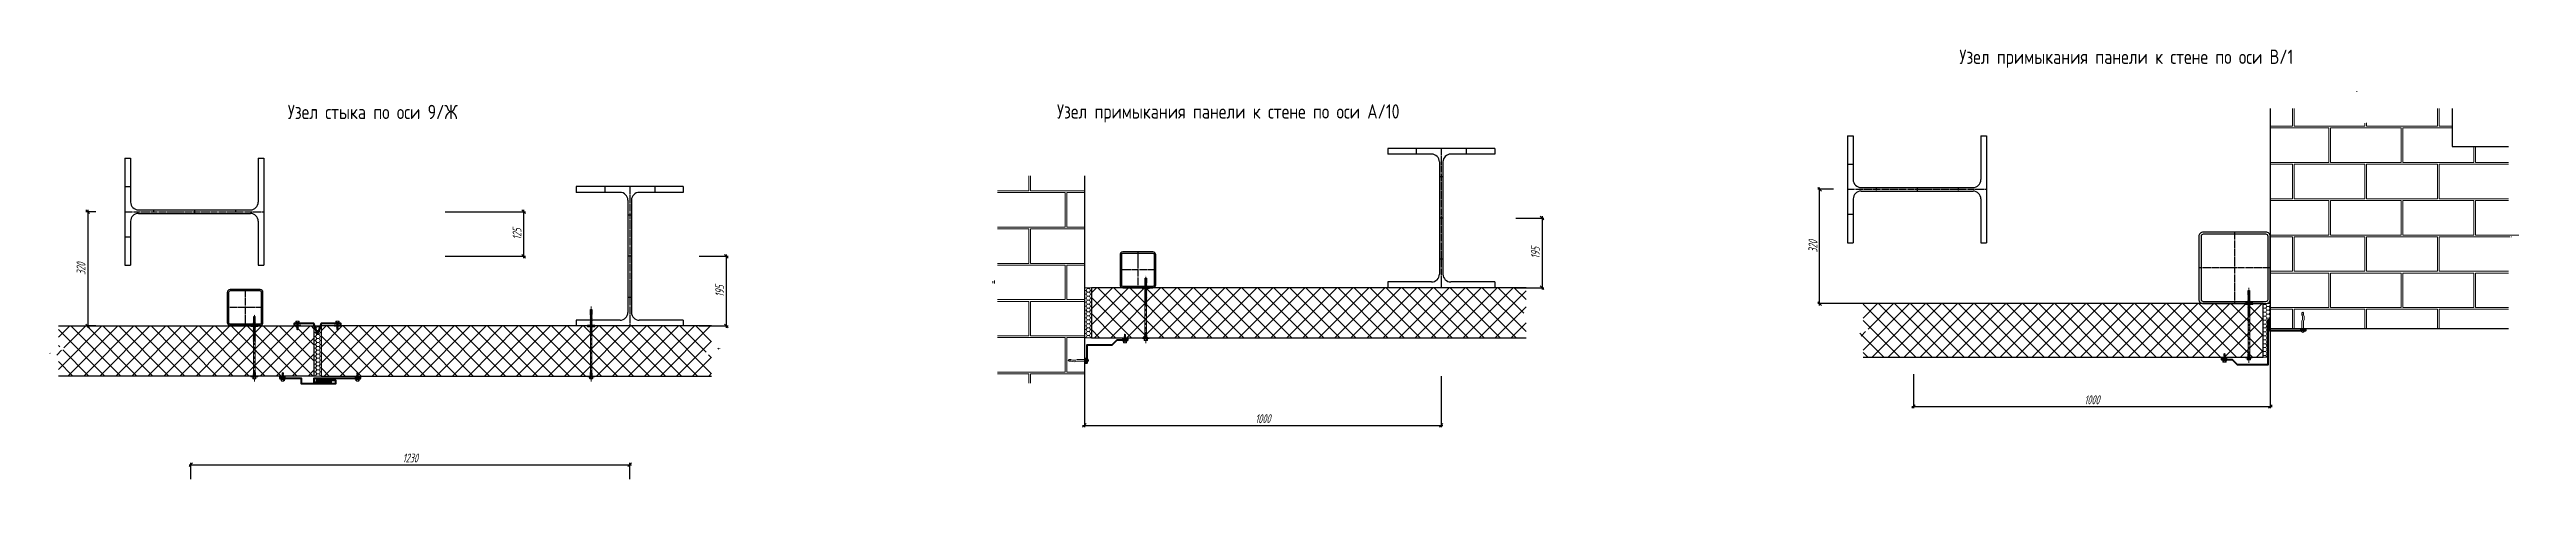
# Model space of a CAD drawing. Header units: millimetres. Extents: x -351329 to 406471, y -253833 to 111767.
# Drawn here: x -243730 to -236788, y -188958 to -187741 of the extents above; entities that cross this region are included whole.
import ezdxf

# ---------------------------------------------------------------- set-up
doc = ezdxf.new("R2010")
doc.units = ezdxf.units.MM
doc.linetypes.add('DASHDOT', pattern=[25.4, 12.7, -6.35, 0, -6.35])
doc.linetypes.add('GOST2.303 5', pattern=[24, 20, -1.5, 1, -1.5])
doc.layers.add('03_Осевые', color=4, linetype='GOST2.303 5')
doc.layers.add('07_Непечатаемые', color=2, linetype='Continuous', plot=False)
for name, color, linetype, lineweight in [('_Саморез', 12, 'Continuous', 9), ('_Сендвичи', 230, 'Continuous', 30), ('_Стены', 7, 'Continuous', 30), ('_Текст', 141, 'Continuous', 20), ('_Фасонные эл.', 7, 'Continuous', 40), ('выноска', 7, 'Continuous', 13), ('Нумерация', 91, 'Continuous', 30), ('тонкие', 221, 'Continuous', 13)]:
    doc.layers.add(name, color=color, linetype=linetype, lineweight=lineweight)
doc.styles.add('GOST 2.304', font='CS_Gost2304.shx')
doc.styles.add('Museo sans', font='CS_Gost2304.shx')
doc.styles.add('СПДС_размеры', font='spdswin.shx', dxfattribs={"width": 0.8, "oblique": 15})
doc.dimstyles.new('SPDS', dxfattribs={"dimscale": 100, "dimtxt": 2.5, "dimasz": 2.5, "dimexe": 1.25, "dimexo": 0.625, "dimtad": 1, "dimdec": 0, "dimrnd": 0.001, "dimtxsty": 'GOST 2.304', "dimblk": 'OBLIQUE', "dimcen": 2.5, "dimdle": 2, "dimadec": 0, "dimazin": 2, "dimtfac": 0.75, "dimtdec": 0, "dimtmove": 1, "dimatfit": 3, "dimfxl": 1, "dimtolj": 1, "dimarcsym": 0})
doc.dimstyles.new('СПДС', dxfattribs={"dimtxt": 2.5, "dimasz": 1, "dimexe": 0.5, "dimexo": 1.5, "dimtad": 1, "dimdec": 0, "dimtxsty": 'СПДС_размеры', "dimblk": 'OBLIQUE', "dimcen": 2.5, "dimdle": 0.5, "dimadec": 8, "dimazin": 0, "dimtfac": 1, "dimtdec": 0, "dimtix": 1, "dimtmove": 0, "dimatfit": 3, "dimfxl": 1, "dimarcsym": 0})
pattern_1 = [(45, (-260846.524, -170305.51), (-22.45064, 22.45064), []), (135, (-260846.524, -170305.51), (-22.45064, -22.45064), [])]

msp = doc.modelspace()

# ---------------------------------------------------------------- texts
at = {"layer": '_Текст', "color": 7, "linetype": 'Continuous', "lineweight": 35, "ltscale": 10, "style": 'Museo sans'}
for s, p in [('Узел примыкания панели к стене по оси В/1', (-238377.3, -187781.1)), ('Узел стыка по оси 9/Ж', (-243062.1, -187935.5)), ('Узел примыкания панели к стене по оси А/10', (-240906.3, -187934.1))]:
    msp.add_text(s, height=40, dxfattribs=at).set_placement(p)

# ---------------------------------------------------------------- blocks, each defined once
blk = doc.blocks.new('*D758')
at = {"layer": 'Defpoints', "color": 0, "transparency": 16777216}
for p in [(0, 2.5), (0, -167.5), (0, -167.5)]:
    blk.add_point(p, dxfattribs=at)
at = {"layer": 'Defpoints', "color": 0, "transparency": 16777216, "insert": (-2, -13.1), "char_height": 2.5, "attachment_point": 5, "rotation": 90, "style": 'GOST 2.304'}
blk.add_mtext('\\A1;S-CD 65C 5.5х170', dxfattribs=at)
blk = doc.blocks.new('_Oblique')
at = {"layer": 'выноска', "color": 0, "lineweight": -2}
blk.add_line((-0.5, -0.5), (0.5, 0.5), dxfattribs=at)
blk = doc.blocks.new('*D723')
at = {"layer": 'Defpoints', "color": 0, "transparency": 16777216}
for p in [(0, 2.5), (0, -187.5), (0, -187.5)]:
    blk.add_point(p, dxfattribs=at)
at = {"layer": 'Defpoints', "color": 0, "transparency": 16777216, "insert": (-2, -13.1), "char_height": 2.5, "attachment_point": 5, "rotation": 90, "style": 'GOST 2.304'}
blk.add_mtext('\\A1;S-CD 65C 5.5х190', dxfattribs=at)
blk = doc.blocks.new('*D728')
at = {"layer": 'Defpoints', "color": 0, "transparency": 16777216}
for p in [(0, 2), (0, -17), (0, -17)]:
    blk.add_point(p, dxfattribs=at)
at = {"layer": 'Defpoints', "color": 0, "transparency": 16777216, "insert": (-1.2, -7.5), "char_height": 1, "attachment_point": 5, "rotation": 90, "style": 'GOST 2.304'}
blk.add_mtext('\\A1;S-MD 53Z 4.8х19', dxfattribs=at)
blk = doc.blocks.new('*U192')
for p, q in [((-150, 390), (150, 390)), ((-150, 374), (-150, 390)), ((-150, 374), (-27, 374)), ((-5, 38), (-5, 352)), ((5, 38), (5, 352)), ((27, 374), (150, 374)), ((150, 374), (150, 390)), ((-150, 16), (-27, 16)), ((-150, 0), (-150, 16)), ((-150, 0), (150, 0)), ((27, 16), (150, 16)), ((150, 0), (150, 16))]:
    blk.add_line(p, q)
for centre, start, end in [((-27, 352), 0, 90), ((27, 352), 90, 180), ((-27, 38), 270, 360), ((27, 38), 180, 270)]:
    blk.add_arc(centre, 22, start, end)
at = {"layer": '03_Осевые'}
for p, q in [((0, 0), (0, 390)), ((-5, 195), (5, 195))]:
    blk.add_line(p, q, dxfattribs=at)
at = {"layer": '07_Непечатаемые'}
for p, q in [((-2.75, 310), (2.75, 310)), ((-2.75, 80), (2.75, 80)), ((-70, 0), (-70, 16)), ((70, 0), (70, 16))]:
    blk.add_line(p, q, dxfattribs=at)
blk = doc.blocks.new('*U195')
for points in [[(-42, -50), (42, -50, 0.414214), (50, -42), (50, 42, 0.414214), (42, 50), (-42, 50, 0.414214), (-50, 42), (-50, -42, 0.414214)], [(-42, -46), (42, -46, 0.414214), (46, -42), (46, 42, 0.414214), (42, 46), (-42, 46, 0.414214), (-46, 42), (-46, -42, 0.414214)]]:
    blk.add_lwpolyline(points, format="xyb", close=True)
at = {"layer": '03_Осевые'}
for p, q in [((0, -50), (0, 50)), ((-50, 0), (50, 0))]:
    blk.add_line(p, q, dxfattribs=at)
blk = doc.blocks.new('*U798')
for p, q in [((-150, 390), (150, 390)), ((-150, 374), (-150, 390)), ((-150, 374), (-27, 374)), ((-5, 38), (-5, 352)), ((5, 38), (5, 352)), ((27, 374), (150, 374)), ((150, 374), (150, 390)), ((-150, 16), (-27, 16)), ((-150, 0), (-150, 16)), ((-150, 0), (150, 0)), ((27, 16), (150, 16)), ((150, 0), (150, 16))]:
    blk.add_line(p, q)
for centre, start, end in [((-27, 352), 0, 90), ((27, 352), 90, 180), ((-27, 38), 270, 360), ((27, 38), 180, 270)]:
    blk.add_arc(centre, 22, start, end)
at = {"layer": '03_Осевые'}
for p, q in [((0, 0), (0, 390)), ((-5, 195), (5, 195))]:
    blk.add_line(p, q, dxfattribs=at)
at = {"layer": '07_Непечатаемые'}
for p, q in [((-2.75, 310), (2.75, 310)), ((-2.75, 80), (2.75, 80)), ((-70, 0), (-70, 16)), ((70, 0), (70, 16))]:
    blk.add_line(p, q, dxfattribs=at)
blk = doc.blocks.new('*D930')
at = {"layer": 'Defpoints', "color": 0, "ltscale": 20, "transparency": 16777216}
for p in [(-243334, -188958), (-242104, -188903), (-242104, -188958)]:
    blk.add_point(p, dxfattribs=at)
at = {"layer": 'тонкие', "color": 0, "lineweight": -2, "ltscale": 20, "transparency": 16777216}
for p, q in [((-243339, -188903), (-242099, -188903)), ((-243334, -188943), (-243334, -188898)), ((-242104, -188943), (-242104, -188898))]:
    blk.add_line(p, q, dxfattribs=at)
at = {"layer": 'тонкие', "color": 0, "lineweight": -2, "ltscale": 20, "transparency": 16777216, "xscale": 10, "yscale": 10, "zscale": 10, "rotation": 180}
blk.add_blockref('_Oblique', (-243334, -188903), dxfattribs=at)
at = {"layer": 'тонкие', "color": 0, "lineweight": -2, "ltscale": 20, "transparency": 16777216, "xscale": 10, "yscale": 10, "zscale": 10}
blk.add_blockref('_Oblique', (-242104, -188903), dxfattribs=at)
at = {"layer": 'тонкие', "color": 0, "ltscale": 20, "transparency": 16777216, "insert": (-242719, -188884.2), "char_height": 25, "attachment_point": 5, "style": 'СПДС_размеры'}
blk.add_mtext('1230', dxfattribs=at)
blk = doc.blocks.new('*D931')
at = {"layer": 'Defpoints', "color": 0, "ltscale": 10, "transparency": 16777216}
for p in [(-241924, -188319.6), (-241833, -188319.6), (-241924, -188514.6)]:
    blk.add_point(p, dxfattribs=at)
at = {"layer": 'тонкие', "color": 0, "lineweight": -2, "ltscale": 10, "transparency": 16777216}
for p, q in [((-241909, -188319.6), (-241828, -188319.6)), ((-241833, -188519.6), (-241833, -188314.6)), ((-241909, -188514.6), (-241828, -188514.6))]:
    blk.add_line(p, q, dxfattribs=at)
at = {"layer": 'тонкие', "color": 0, "lineweight": -2, "ltscale": 10, "transparency": 16777216, "xscale": 10, "yscale": 10, "zscale": 10}
for p, rotation in [((-241833, -188319.6), 90), ((-241833, -188514.6), 270)]:
    blk.add_blockref('_Oblique', p, dxfattribs=dict(at, rotation=rotation))
at = {"layer": 'тонкие', "color": 0, "ltscale": 10, "transparency": 16777216, "insert": (-241851.8, -188417.1), "char_height": 25, "attachment_point": 5, "rotation": 90, "style": 'СПДС_размеры'}
blk.add_mtext('195', dxfattribs=at)
blk = doc.blocks.new('*D932')
at = {"layer": 'Defpoints', "color": 0, "ltscale": 10, "transparency": 16777216}
for p in [(-242636, -188194.6), (-242401, -188194.6), (-242636, -188319.6)]:
    blk.add_point(p, dxfattribs=at)
at = {"layer": 'тонкие', "color": 0, "lineweight": -2, "ltscale": 10, "transparency": 16777216}
for p, q in [((-242621, -188194.6), (-242396, -188194.6)), ((-242401, -188324.6), (-242401, -188189.6)), ((-242621, -188319.6), (-242396, -188319.6))]:
    blk.add_line(p, q, dxfattribs=at)
at = {"layer": 'тонкие', "color": 0, "lineweight": -2, "ltscale": 10, "transparency": 16777216, "xscale": 10, "yscale": 10, "zscale": 10}
for p, rotation in [((-242401, -188194.6), 90), ((-242401, -188319.6), 270)]:
    blk.add_blockref('_Oblique', p, dxfattribs=dict(at, rotation=rotation))
at = {"layer": 'тонкие', "color": 0, "ltscale": 10, "transparency": 16777216, "insert": (-242419.8, -188257.1), "char_height": 25, "attachment_point": 5, "rotation": 90, "style": 'СПДС_размеры'}
blk.add_mtext('125', dxfattribs=at)
blk = doc.blocks.new('*D933')
at = {"layer": 'Defpoints', "color": 0, "ltscale": 10, "transparency": 16777216}
for p in [(-243585, -188194.6), (-243623, -188514.6), (-243585, -188514.6)]:
    blk.add_point(p, dxfattribs=at)
at = {"layer": 'тонкие', "color": 0, "lineweight": -2, "ltscale": 10, "transparency": 16777216}
for p, q in [((-243600, -188194.6), (-243628, -188194.6)), ((-243623, -188189.6), (-243623, -188519.6)), ((-243600, -188514.6), (-243628, -188514.6))]:
    blk.add_line(p, q, dxfattribs=at)
at = {"layer": 'тонкие', "color": 0, "lineweight": -2, "ltscale": 10, "transparency": 16777216, "xscale": 10, "yscale": 10, "zscale": 10}
for p, rotation in [((-243623, -188194.6), 90), ((-243623, -188514.6), 270)]:
    blk.add_blockref('_Oblique', p, dxfattribs=dict(at, rotation=rotation))
at = {"layer": 'тонкие', "color": 0, "ltscale": 10, "transparency": 16777216, "insert": (-243641.8, -188354.6), "char_height": 25, "attachment_point": 5, "rotation": 90, "style": 'СПДС_размеры'}
blk.add_mtext('320', dxfattribs=at)
blk = doc.blocks.new('дюбель')
at = {"ltscale": 500}
for p, q in [((-4, 9), (-9, 9)), ((-4, 109), (0, 114)), ((-4, 99), (-4, 109)), ((-4, 109), (5, 109)), ((-4, 99), (5, 99)), ((-4, 9), (-4, 63)), ((-4, 9), (5, 9)), ((5, 109), (0, 114)), ((5, 99), (5, 109)), ((5, 9), (5, 63)), ((5, 9), (9, 9))]:
    blk.add_line(p, q, dxfattribs=at)
for centre, radius, start, end in [((0, 9), 9, 180, 0), ((46, 81), 53.6, 160.547, 199.453), ((55, 81), 53.6, 160.547, 199.453)]:
    blk.add_arc(centre, radius, start, end, dxfattribs=at)
blk = doc.blocks.new('*D934')
at = {"layer": 'Defpoints', "color": 0, "ltscale": 10, "transparency": 16777216}
for p in [(-240829.6, -188641), (-239829.6, -188639.8), (-239829.6, -188793)]:
    blk.add_point(p, dxfattribs=at)
at = {"layer": 'тонкие', "color": 0, "lineweight": -2, "ltscale": 10, "transparency": 16777216}
for p, q in [((-240829.6, -188656), (-240829.6, -188798)), ((-239829.6, -188654.8), (-239829.6, -188798)), ((-240834.6, -188793), (-239824.6, -188793))]:
    blk.add_line(p, q, dxfattribs=at)
at = {"layer": 'тонкие', "color": 0, "lineweight": -2, "ltscale": 10, "transparency": 16777216, "xscale": 10, "yscale": 10, "zscale": 10, "rotation": 180}
blk.add_blockref('_Oblique', (-240829.6, -188793), dxfattribs=at)
at = {"layer": 'тонкие', "color": 0, "lineweight": -2, "ltscale": 10, "transparency": 16777216, "xscale": 10, "yscale": 10, "zscale": 10}
blk.add_blockref('_Oblique', (-239829.6, -188793), dxfattribs=at)
at = {"layer": 'тонкие', "color": 0, "ltscale": 10, "transparency": 16777216, "insert": (-240329.6, -188774.2), "char_height": 25, "attachment_point": 5, "style": 'СПДС_размеры'}
blk.add_mtext('1000', dxfattribs=at)
blk = doc.blocks.new('*D935')
at = {"layer": 'Defpoints', "color": 0, "ltscale": 10, "transparency": 16777216}
for p in [(-239635, -188212.4), (-239635, -188407.4), (-239547, -188407.4)]:
    blk.add_point(p, dxfattribs=at)
at = {"layer": 'тонкие', "color": 0, "lineweight": -2, "ltscale": 10, "transparency": 16777216}
for p, q in [((-239620, -188212.4), (-239542, -188212.4)), ((-239547, -188207.4), (-239547, -188412.4)), ((-239620, -188407.4), (-239542, -188407.4))]:
    blk.add_line(p, q, dxfattribs=at)
at = {"layer": 'тонкие', "color": 0, "lineweight": -2, "ltscale": 10, "transparency": 16777216, "xscale": 10, "yscale": 10, "zscale": 10}
for p, rotation in [((-239547, -188212.4), 90), ((-239547, -188407.4), 270)]:
    blk.add_blockref('_Oblique', p, dxfattribs=dict(at, rotation=rotation))
at = {"layer": 'тонкие', "color": 0, "ltscale": 10, "transparency": 16777216, "insert": (-239565.8, -188309.9), "char_height": 25, "attachment_point": 5, "rotation": 90, "style": 'СПДС_размеры'}
blk.add_mtext('195', dxfattribs=at)
blk = doc.blocks.new('*U870')
for points in [[(-88, -100), (88, -100, 0.414214), (100, -88), (100, 88, 0.414214), (88, 100), (-88, 100, 0.414214), (-100, 88), (-100, -88, 0.414214)], [(-88, -94), (88, -94, 0.414214), (94, -88), (94, 88, 0.414214), (88, 94), (-88, 94, 0.414214), (-94, 88), (-94, -88, 0.414214)]]:
    blk.add_lwpolyline(points, format="xyb", close=True)
at = {"layer": '03_Осевые'}
for p, q in [((0, -100), (0, 100)), ((-100, 0), (100, 0))]:
    blk.add_line(p, q, dxfattribs=at)
blk = doc.blocks.new('*D936')
at = {"layer": 'Defpoints', "color": 0, "ltscale": 10, "transparency": 16777216}
for p in [(-237506, -188192), (-238506, -188634), (-237506, -188740)]:
    blk.add_point(p, dxfattribs=at)
at = {"layer": 'тонкие', "color": 0, "lineweight": -2, "ltscale": 10, "transparency": 16777216}
for p, q in [((-237506, -188207), (-237506, -188745)), ((-238506, -188649), (-238506, -188745)), ((-238511, -188740), (-237501, -188740))]:
    blk.add_line(p, q, dxfattribs=at)
at = {"layer": 'тонкие', "color": 0, "lineweight": -2, "ltscale": 10, "transparency": 16777216, "xscale": 10, "yscale": 10, "zscale": 10, "rotation": 180}
blk.add_blockref('_Oblique', (-238506, -188740), dxfattribs=at)
at = {"layer": 'тонкие', "color": 0, "lineweight": -2, "ltscale": 10, "transparency": 16777216, "xscale": 10, "yscale": 10, "zscale": 10}
blk.add_blockref('_Oblique', (-237506, -188740), dxfattribs=at)
at = {"layer": 'тонкие', "color": 0, "ltscale": 10, "transparency": 16777216, "insert": (-238006, -188721.25), "char_height": 25, "attachment_point": 5, "style": 'СПДС_размеры'}
blk.add_mtext('1000', dxfattribs=at)
blk = doc.blocks.new('*D937')
at = {"layer": 'Defpoints', "color": 0, "ltscale": 10, "transparency": 16777216}
for p in [(-238769, -188132), (-238715, -188132), (-238570, -188452)]:
    blk.add_point(p, dxfattribs=at)
at = {"layer": 'тонкие', "color": 0, "lineweight": -2, "ltscale": 10, "transparency": 16777216}
for p, q in [((-238769, -188457), (-238769, -188127)), ((-238730, -188132), (-238774, -188132)), ((-238585, -188452), (-238774, -188452))]:
    blk.add_line(p, q, dxfattribs=at)
at = {"layer": 'тонкие', "color": 0, "lineweight": -2, "ltscale": 10, "transparency": 16777216, "xscale": 10, "yscale": 10, "zscale": 10}
for p, rotation in [((-238769, -188132), 90), ((-238769, -188452), 270)]:
    blk.add_blockref('_Oblique', p, dxfattribs=dict(at, rotation=rotation))
at = {"layer": 'тонкие', "color": 0, "ltscale": 10, "transparency": 16777216, "insert": (-238787.75, -188292), "char_height": 25, "attachment_point": 5, "rotation": 90, "style": 'СПДС_размеры'}
blk.add_mtext('320', dxfattribs=at)
blk = doc.blocks.new('*U757')
at = {"layer": '_Саморез'}
h = blk.add_hatch(color=256, dxfattribs=at)
h.paths.add_polyline_path([(8.5, 0), (8.5, 1), (0, 1), (0, 0)])
h.paths.add_polyline_path([(-8.5, 1), (-8.5, 0), (0, 0), (0, 1)])
for p, q in [((3.75, -2), (-3.75, -0.7)), ((3.75, -4.6), (-3.75, -3.3)), ((3.75, -7.2), (-3.75, -5.9)), ((3.05, -9.8), (-3.05, -8.5)), ((3, -98.2), (-3, -97.45)), ((3, -99.7), (-3, -98.95)), ((3, -101.2), (-3, -100.45)), ((3, -102.7), (-3, -101.95)), ((3, -104.2), (-3, -103.45)), ((3, -105.7), (-3, -104.95)), ((3, -107.2), (-3, -106.45)), ((3, -108.7), (-3, -107.95)), ((3, -110.2), (-3, -109.45)), ((3, -111.7), (-3, -110.95)), ((3, -113.2), (-3, -112.45)), ((3, -114.7), (-3, -113.95)), ((3, -116.2), (-3, -115.45)), ((3, -117.7), (-3, -116.95)), ((3, -119.2), (-3, -118.45)), ((3, -120.7), (-3, -119.95)), ((3, -122.2), (-3, -121.45)), ((3, -123.7), (-3, -122.95)), ((3, -125.2), (-3, -124.45)), ((3, -126.7), (-3, -125.95)), ((3, -128.2), (-3, -127.45)), ((3, -129.7), (-3, -128.95)), ((3, -131.2), (-3, -130.45)), ((3, -132.7), (-3, -131.95)), ((3, -134.2), (-3, -133.45)), ((3, -135.7), (-3, -134.95)), ((3, -137.2), (-3, -136.45)), ((3, -138.7), (-3, -137.95)), ((3, -140.2), (-3, -139.45)), ((3, -141.7), (-3, -140.95)), ((3, -143.2), (-3, -142.45)), ((3, -144.7), (-3, -143.95)), ((3, -146.2), (-3, -145.45)), ((3, -147.7), (-3, -146.95)), ((3, -149.2), (-3, -148.45)), ((3, -150.7), (-3, -149.95)), ((0, -151.825), (-3, -151.45))]:
    blk.add_line(p, q, dxfattribs=at)
for points in [[(9.5, 2), (5.1, 2.5), (-5.1, 2.5), (-9.5, 2), (9.5, 2)], [(9.5, 1), (-9.5, 1), (-9.5, 2), (9.5, 2), (9.5, 1)], [(5.1, 3), (4.6, 3.5), (-4.6, 3.5), (-5.1, 3), (5.1, 3)], [(5.1, 2.5), (5.1, 3), (-5.1, 3), (-5.1, 2.5), (5.1, 2.5)], [(-4.6, 3.5), (-4.6, 7)], [(-3.45, 7.5), (3.45, 7.5)], [(-2.3, 3.5), (-2.3, 7)], [(-2.25, 1), (-2.25, -0.1)], [(2.25, 1), (2.25, -1.4)], [(2.3, 3.5), (2.3, 7)], [(4.6, 7), (4.6, 3.5)], [(-2.25, -1.3), (-2.25, -2.7)], [(-2.25, -3.9), (-2.25, -5.3)], [(-2.25, -6.5), (-2.25, -8)], [(-2.25, -9), (-2.25, -97.05)], [(2.25, -2.6), (2.25, -4)], [(2.25, -5.2), (2.25, -6.6)], [(2.25, -7.8), (2.25, -9.3)], [(2.25, -10.3), (2.25, -97.8)], [(-2.25, -97.85), (-2.25, -98.55)], [(-2.25, -99.35), (-2.25, -100.05)], [(-2.25, -100.85), (-2.25, -101.55)], [(-2.25, -102.35), (-2.25, -103.05)], [(-2.25, -103.85), (-2.25, -104.55)], [(-2.25, -105.35), (-2.25, -106.05)], [(-2.25, -106.85), (-2.25, -107.55)], [(-2.25, -108.35), (-2.25, -109.05)], [(-2.25, -109.85), (-2.25, -110.55)], [(-2.25, -111.35), (-2.25, -112.05)], [(-2.25, -112.85), (-2.25, -113.55)], [(-2.25, -114.35), (-2.25, -115.05)], [(-2.25, -115.85), (-2.25, -116.55)], [(-2.25, -117.35), (-2.25, -118.05)], [(-2.25, -118.85), (-2.25, -119.55)], [(-2.25, -120.35), (-2.25, -121.05)], [(-2.25, -121.85), (-2.25, -122.55)], [(-2.25, -123.35), (-2.25, -124.05)], [(-2.25, -124.85), (-2.25, -125.55)], [(-2.25, -126.35), (-2.25, -127.05)], [(-2.25, -127.85), (-2.25, -128.55)], [(-2.25, -129.35), (-2.25, -130.05)], [(-2.25, -130.85), (-2.25, -131.55)], [(-2.25, -132.35), (-2.25, -133.05)], [(-2.25, -133.85), (-2.25, -134.55)], [(-2.25, -135.35), (-2.25, -136.05)], [(-2.25, -136.85), (-2.25, -137.55)], [(-2.25, -138.35), (-2.25, -139.05)], [(2.25, -98.6), (2.25, -99.3)], [(2.25, -100.1), (2.25, -100.8)], [(2.25, -101.6), (2.25, -102.3)], [(2.25, -103.1), (2.25, -103.8)], [(2.25, -104.6), (2.25, -105.3)], [(2.25, -106.1), (2.25, -106.8)], [(2.25, -107.6), (2.25, -108.3)], [(2.25, -109.1), (2.25, -109.8)], [(2.25, -110.6), (2.25, -111.3)], [(2.25, -112.1), (2.25, -112.8)], [(2.25, -113.6), (2.25, -114.3)], [(2.25, -115.1), (2.25, -115.8)], [(2.25, -116.6), (2.25, -117.3)], [(2.25, -118.1), (2.25, -118.8)], [(2.25, -119.6), (2.25, -120.3)], [(2.25, -121.1), (2.25, -121.8)], [(2.25, -122.6), (2.25, -123.3)], [(2.25, -124.1), (2.25, -124.8)], [(2.25, -125.6), (2.25, -126.3)], [(2.25, -127.1), (2.25, -127.8)], [(2.25, -128.6), (2.25, -129.3)], [(2.25, -130.1), (2.25, -130.8)], [(2.25, -131.6), (2.25, -132.3)], [(2.25, -133.1), (2.25, -133.8)], [(2.25, -134.6), (2.25, -135.3)], [(2.25, -136.1), (2.25, -136.8)], [(2.25, -137.6), (2.25, -138.3)], [(-2.75, -153.5), (-2.25, -151.85)], [(0, -167.5), (-2.75, -165.5)], [(-2.25, -139.85), (-2.25, -140.55)], [(-2.25, -141.35), (-2.25, -142.05)], [(-2.25, -142.85), (-2.25, -143.55)], [(-2.25, -144.35), (-2.25, -145.05)], [(-2.25, -145.85), (-2.25, -146.55)], [(-2.25, -147.35), (-2.25, -148.05)], [(-2.25, -148.85), (-2.25, -149.55)], [(-2.25, -150.35), (-2.25, -151.05)], [(0, -167.5), (2.75, -165.5)], [(2.25, -139.1), (2.25, -139.8)], [(2.25, -140.6), (2.25, -141.3)], [(2.25, -142.1), (2.25, -142.8)], [(2.25, -143.6), (2.25, -144.3)], [(2.25, -145.1), (2.25, -145.8)], [(2.25, -146.6), (2.25, -147.3)], [(2.25, -148.1), (2.25, -148.8)], [(2.25, -149.6), (2.25, -150.3)], [(2.25, -151.1), (2.25, -151.85)], [(2.75, -153.5), (2.25, -151.85)]]:
    blk.add_lwpolyline(points, dxfattribs=at)
for points in [[(8.5, 0), (-8.5, 0), (-8.5, 1), (8.5, 1)], [(-2.25, -0.1), (2.25, -1.4), (3.75, -2), (2.25, -2.6), (-2.25, -1.3), (-3.75, -0.7)], [(-2.25, -2.7), (2.25, -4), (3.75, -4.6), (2.25, -5.2), (-2.25, -3.9), (-3.75, -3.3)], [(-2.25, -5.3), (2.25, -6.6), (3.75, -7.2), (2.25, -7.8), (-2.25, -6.5), (-3.75, -5.9)], [(-2.25, -8), (2.25, -9.3), (3.05, -9.8), (2.25, -10.3), (-2.25, -9), (-3.05, -8.5)], [(-2.25, -97.05), (2.25, -97.8), (3, -98.2), (2.25, -98.6), (-2.25, -97.85), (-3, -97.45)], [(-2.25, -98.55), (2.25, -99.3), (3, -99.7), (2.25, -100.1), (-2.25, -99.35), (-3, -98.95)], [(-2.25, -100.05), (2.25, -100.8), (3, -101.2), (2.25, -101.6), (-2.25, -100.85), (-3, -100.45)], [(-2.25, -101.55), (2.25, -102.3), (3, -102.7), (2.25, -103.1), (-2.25, -102.35), (-3, -101.95)], [(-2.25, -103.05), (2.25, -103.8), (3, -104.2), (2.25, -104.6), (-2.25, -103.85), (-3, -103.45)], [(-2.25, -104.55), (2.25, -105.3), (3, -105.7), (2.25, -106.1), (-2.25, -105.35), (-3, -104.95)], [(-2.25, -106.05), (2.25, -106.8), (3, -107.2), (2.25, -107.6), (-2.25, -106.85), (-3, -106.45)], [(-2.25, -107.55), (2.25, -108.3), (3, -108.7), (2.25, -109.1), (-2.25, -108.35), (-3, -107.95)], [(-2.25, -109.05), (2.25, -109.8), (3, -110.2), (2.25, -110.6), (-2.25, -109.85), (-3, -109.45)], [(-2.25, -110.55), (2.25, -111.3), (3, -111.7), (2.25, -112.1), (-2.25, -111.35), (-3, -110.95)], [(-2.25, -112.05), (2.25, -112.8), (3, -113.2), (2.25, -113.6), (-2.25, -112.85), (-3, -112.45)], [(-2.25, -113.55), (2.25, -114.3), (3, -114.7), (2.25, -115.1), (-2.25, -114.35), (-3, -113.95)], [(-2.25, -115.05), (2.25, -115.8), (3, -116.2), (2.25, -116.6), (-2.25, -115.85), (-3, -115.45)], [(-2.25, -116.55), (2.25, -117.3), (3, -117.7), (2.25, -118.1), (-2.25, -117.35), (-3, -116.95)], [(-2.25, -118.05), (2.25, -118.8), (3, -119.2), (2.25, -119.6), (-2.25, -118.85), (-3, -118.45)], [(-2.25, -119.55), (2.25, -120.3), (3, -120.7), (2.25, -121.1), (-2.25, -120.35), (-3, -119.95)], [(-2.25, -121.05), (2.25, -121.8), (3, -122.2), (2.25, -122.6), (-2.25, -121.85), (-3, -121.45)], [(-2.25, -122.55), (2.25, -123.3), (3, -123.7), (2.25, -124.1), (-2.25, -123.35), (-3, -122.95)], [(-2.25, -124.05), (2.25, -124.8), (3, -125.2), (2.25, -125.6), (-2.25, -124.85), (-3, -124.45)], [(-2.25, -125.55), (2.25, -126.3), (3, -126.7), (2.25, -127.1), (-2.25, -126.35), (-3, -125.95)], [(-2.25, -127.05), (2.25, -127.8), (3, -128.2), (2.25, -128.6), (-2.25, -127.85), (-3, -127.45)], [(-2.25, -128.55), (2.25, -129.3), (3, -129.7), (2.25, -130.1), (-2.25, -129.35), (-3, -128.95)], [(-2.25, -130.05), (2.25, -130.8), (3, -131.2), (2.25, -131.6), (-2.25, -130.85), (-3, -130.45)], [(-2.25, -131.55), (2.25, -132.3), (3, -132.7), (2.25, -133.1), (-2.25, -132.35), (-3, -131.95)], [(-2.25, -133.05), (2.25, -133.8), (3, -134.2), (2.25, -134.6), (-2.25, -133.85), (-3, -133.45)], [(-2.25, -134.55), (2.25, -135.3), (3, -135.7), (2.25, -136.1), (-2.25, -135.35), (-3, -134.95)], [(-2.25, -136.05), (2.25, -136.8), (3, -137.2), (2.25, -137.6), (-2.25, -136.85), (-3, -136.45)], [(-2.25, -137.55), (2.25, -138.3), (3, -138.7), (2.25, -139.1), (-2.25, -138.35), (-3, -137.95)], [(-2.25, -139.05), (2.25, -139.8), (3, -140.2), (2.25, -140.6), (-2.25, -139.85), (-3, -139.45)], [(-2.25, -140.55), (2.25, -141.3), (3, -141.7), (2.25, -142.1), (-2.25, -141.35), (-3, -140.95)], [(-2.25, -142.05), (2.25, -142.8), (3, -143.2), (2.25, -143.6), (-2.25, -142.85), (-3, -142.45)], [(-2.25, -143.55), (2.25, -144.3), (3, -144.7), (2.25, -145.1), (-2.25, -144.35), (-3, -143.95)], [(-2.25, -145.05), (2.25, -145.8), (3, -146.2), (2.25, -146.6), (-2.25, -145.85), (-3, -145.45)], [(-2.25, -146.55), (2.25, -147.3), (3, -147.7), (2.25, -148.1), (-2.25, -147.35), (-3, -146.95)], [(-2.25, -148.05), (2.25, -148.8), (3, -149.2), (2.25, -149.6), (-2.25, -148.85), (-3, -148.45)], [(-2.25, -149.55), (2.25, -150.3), (3, -150.7), (2.25, -151.1), (-2.25, -150.35), (-3, -149.95)], [(-2.25, -151.05), (-0.75, -151.425), (0, -151.825), (-0.75, -152.225), (-2.25, -151.85), (-3, -151.45)]]:
    blk.add_lwpolyline(points, close=True, dxfattribs=at)
at = {"layer": '_Саморез', "linetype": 'DASHDOT', "ltscale": 0.5}
blk.add_lwpolyline([(0, 15.5), (0, -174.5)], dxfattribs=at)
at = {"layer": '_Саморез', "linetype": 'DASHDOT'}
for points in [[(-2.75, -165.5), (-2.75, -153.5)], [(-2.75, -165.5), (-1, -165.2)], [(-1, -165.2), (0, -154.5)], [(-1, -165.2), (0, -167.5)], [(0, -167.5), (2.75, -154.5)], [(2.75, -165.5), (2.75, -153.5)]]:
    blk.add_lwpolyline(points, dxfattribs=at)
at = {"layer": '_Саморез'}
for centre, radius, start, end in [((-3.45, 5.927), 1.573, 43.0028686, 136.9971313), ((0, 1.96), 5.54, 65.4704525, 114.5295475), ((3.45, 5.927), 1.573, 43.0028686, 136.9971314)]:
    blk.add_arc(centre, radius, start, end, dxfattribs=at)
at = {"layer": '_Саморез', "linetype": 'DASHDOT'}
blk.add_arc((1.375, -154.945), 1.445, 17.9452532, 162.0547468, dxfattribs=at)
at = {"layer": 'Defpoints', "color": 1}
dim = blk.add_linear_dim(base=(0, -167.5), p1=(0, 2.5), p2=(0, -167.5), angle=270, text='S-CD 65C 5.5х<>', dimstyle='SPDS', override={"dimscale": 1, "dimdec": 2, "dimlfac": 1, "dimtxsty": 'GOST 2.304', "dimse1": 1, "dimse2": 1, "dimsd1": 1, "dimsd2": 1, "dimtdec": 2, "dimtolj": 1}, dxfattribs=at)
dim.commit()
dim.dimension.update_dxf_attribs({"geometry": '*D758', "text_midpoint": (0, -13.1), "dimtype": 160})
blk = doc.blocks.new('*U722')
at = {"layer": '_Саморез'}
h = blk.add_hatch(color=256, dxfattribs=at)
h.paths.add_polyline_path([(8.5, 0), (8.5, 1), (0, 1), (0, 0)])
h.paths.add_polyline_path([(-8.5, 1), (-8.5, 0), (0, 0), (0, 1)])
for p, q in [((3.75, -2), (-3.75, -0.7)), ((3.75, -4.6), (-3.75, -3.3)), ((3.75, -7.2), (-3.75, -5.9)), ((3.05, -9.8), (-3.05, -8.5)), ((3, -118.2), (-3, -117.45)), ((3, -119.7), (-3, -118.95)), ((3, -121.2), (-3, -120.45)), ((3, -122.7), (-3, -121.95)), ((3, -124.2), (-3, -123.45)), ((3, -125.7), (-3, -124.95)), ((3, -127.2), (-3, -126.45)), ((3, -128.7), (-3, -127.95)), ((3, -130.2), (-3, -129.45)), ((3, -131.7), (-3, -130.95)), ((3, -133.2), (-3, -132.45)), ((3, -134.7), (-3, -133.95)), ((3, -136.2), (-3, -135.45)), ((3, -137.7), (-3, -136.95)), ((3, -139.2), (-3, -138.45)), ((3, -140.7), (-3, -139.95)), ((3, -142.2), (-3, -141.45)), ((3, -143.7), (-3, -142.95)), ((3, -145.2), (-3, -144.45)), ((3, -146.7), (-3, -145.95)), ((3, -148.2), (-3, -147.45)), ((3, -149.7), (-3, -148.95)), ((3, -151.2), (-3, -150.45)), ((3, -152.7), (-3, -151.95)), ((3, -154.2), (-3, -153.45)), ((3, -155.7), (-3, -154.95)), ((3, -157.2), (-3, -156.45)), ((3, -158.7), (-3, -157.95)), ((3, -160.2), (-3, -159.45)), ((3, -161.7), (-3, -160.95)), ((3, -163.2), (-3, -162.45)), ((3, -164.7), (-3, -163.95)), ((3, -166.2), (-3, -165.45)), ((3, -167.7), (-3, -166.95)), ((3, -169.2), (-3, -168.45)), ((3, -170.7), (-3, -169.95)), ((0, -171.825), (-3, -171.45))]:
    blk.add_line(p, q, dxfattribs=at)
for points in [[(9.5, 2), (5.1, 2.5), (-5.1, 2.5), (-9.5, 2), (9.5, 2)], [(9.5, 1), (-9.5, 1), (-9.5, 2), (9.5, 2), (9.5, 1)], [(5.1, 3), (4.6, 3.5), (-4.6, 3.5), (-5.1, 3), (5.1, 3)], [(5.1, 2.5), (5.1, 3), (-5.1, 3), (-5.1, 2.5), (5.1, 2.5)], [(-4.6, 3.5), (-4.6, 7)], [(-3.45, 7.5), (3.45, 7.5)], [(-2.3, 3.5), (-2.3, 7)], [(-2.25, 1), (-2.25, -0.1)], [(2.25, 1), (2.25, -1.4)], [(2.3, 3.5), (2.3, 7)], [(4.6, 7), (4.6, 3.5)], [(-2.25, -1.3), (-2.25, -2.7)], [(-2.25, -3.9), (-2.25, -5.3)], [(-2.25, -6.5), (-2.25, -8)], [(-2.25, -9), (-2.25, -117.05)], [(2.25, -2.6), (2.25, -4)], [(2.25, -5.2), (2.25, -6.6)], [(2.25, -7.8), (2.25, -9.3)], [(2.25, -10.3), (2.25, -117.8)], [(-2.25, -117.85), (-2.25, -118.55)], [(-2.25, -119.35), (-2.25, -120.05)], [(-2.25, -120.85), (-2.25, -121.55)], [(-2.25, -122.35), (-2.25, -123.05)], [(-2.25, -123.85), (-2.25, -124.55)], [(-2.25, -125.35), (-2.25, -126.05)], [(-2.25, -126.85), (-2.25, -127.55)], [(-2.25, -128.35), (-2.25, -129.05)], [(-2.25, -129.85), (-2.25, -130.55)], [(-2.25, -131.35), (-2.25, -132.05)], [(-2.25, -132.85), (-2.25, -133.55)], [(-2.25, -134.35), (-2.25, -135.05)], [(-2.25, -135.85), (-2.25, -136.55)], [(-2.25, -137.35), (-2.25, -138.05)], [(2.25, -118.6), (2.25, -119.3)], [(2.25, -120.1), (2.25, -120.8)], [(2.25, -121.6), (2.25, -122.3)], [(2.25, -123.1), (2.25, -123.8)], [(2.25, -124.6), (2.25, -125.3)], [(2.25, -126.1), (2.25, -126.8)], [(2.25, -127.6), (2.25, -128.3)], [(2.25, -129.1), (2.25, -129.8)], [(2.25, -130.6), (2.25, -131.3)], [(2.25, -132.1), (2.25, -132.8)], [(2.25, -133.6), (2.25, -134.3)], [(2.25, -135.1), (2.25, -135.8)], [(2.25, -136.6), (2.25, -137.3)], [(2.25, -138.1), (2.25, -138.8)], [(-2.75, -173.5), (-2.25, -171.85)], [(0, -187.5), (-2.75, -185.5)], [(-2.25, -138.85), (-2.25, -139.55)], [(-2.25, -140.35), (-2.25, -141.05)], [(-2.25, -141.85), (-2.25, -142.55)], [(-2.25, -143.35), (-2.25, -144.05)], [(-2.25, -144.85), (-2.25, -145.55)], [(-2.25, -146.35), (-2.25, -147.05)], [(-2.25, -147.85), (-2.25, -148.55)], [(-2.25, -149.35), (-2.25, -150.05)], [(-2.25, -150.85), (-2.25, -151.55)], [(-2.25, -152.35), (-2.25, -153.05)], [(-2.25, -153.85), (-2.25, -154.55)], [(-2.25, -155.35), (-2.25, -156.05)], [(-2.25, -156.85), (-2.25, -157.55)], [(-2.25, -158.35), (-2.25, -159.05)], [(-2.25, -159.85), (-2.25, -160.55)], [(-2.25, -161.35), (-2.25, -162.05)], [(-2.25, -162.85), (-2.25, -163.55)], [(-2.25, -164.35), (-2.25, -165.05)], [(-2.25, -165.85), (-2.25, -166.55)], [(-2.25, -167.35), (-2.25, -168.05)], [(-2.25, -168.85), (-2.25, -169.55)], [(-2.25, -170.35), (-2.25, -171.05)], [(0, -187.5), (2.75, -185.5)], [(2.25, -139.6), (2.25, -140.3)], [(2.25, -141.1), (2.25, -141.8)], [(2.25, -142.6), (2.25, -143.3)], [(2.25, -144.1), (2.25, -144.8)], [(2.25, -145.6), (2.25, -146.3)], [(2.25, -147.1), (2.25, -147.8)], [(2.25, -148.6), (2.25, -149.3)], [(2.25, -150.1), (2.25, -150.8)], [(2.25, -151.6), (2.25, -152.3)], [(2.25, -153.1), (2.25, -153.8)], [(2.25, -154.6), (2.25, -155.3)], [(2.25, -156.1), (2.25, -156.8)], [(2.25, -157.6), (2.25, -158.3)], [(2.25, -159.1), (2.25, -159.8)], [(2.25, -160.6), (2.25, -161.3)], [(2.25, -162.1), (2.25, -162.8)], [(2.25, -163.6), (2.25, -164.3)], [(2.25, -165.1), (2.25, -165.8)], [(2.25, -166.6), (2.25, -167.3)], [(2.25, -168.1), (2.25, -168.8)], [(2.25, -169.6), (2.25, -170.3)], [(2.25, -171.1), (2.25, -171.85)], [(2.75, -173.5), (2.25, -171.85)]]:
    blk.add_lwpolyline(points, dxfattribs=at)
for points in [[(8.5, 0), (-8.5, 0), (-8.5, 1), (8.5, 1)], [(-2.25, -0.1), (2.25, -1.4), (3.75, -2), (2.25, -2.6), (-2.25, -1.3), (-3.75, -0.7)], [(-2.25, -2.7), (2.25, -4), (3.75, -4.6), (2.25, -5.2), (-2.25, -3.9), (-3.75, -3.3)], [(-2.25, -5.3), (2.25, -6.6), (3.75, -7.2), (2.25, -7.8), (-2.25, -6.5), (-3.75, -5.9)], [(-2.25, -8), (2.25, -9.3), (3.05, -9.8), (2.25, -10.3), (-2.25, -9), (-3.05, -8.5)], [(-2.25, -117.05), (2.25, -117.8), (3, -118.2), (2.25, -118.6), (-2.25, -117.85), (-3, -117.45)], [(-2.25, -118.55), (2.25, -119.3), (3, -119.7), (2.25, -120.1), (-2.25, -119.35), (-3, -118.95)], [(-2.25, -120.05), (2.25, -120.8), (3, -121.2), (2.25, -121.6), (-2.25, -120.85), (-3, -120.45)], [(-2.25, -121.55), (2.25, -122.3), (3, -122.7), (2.25, -123.1), (-2.25, -122.35), (-3, -121.95)], [(-2.25, -123.05), (2.25, -123.8), (3, -124.2), (2.25, -124.6), (-2.25, -123.85), (-3, -123.45)], [(-2.25, -124.55), (2.25, -125.3), (3, -125.7), (2.25, -126.1), (-2.25, -125.35), (-3, -124.95)], [(-2.25, -126.05), (2.25, -126.8), (3, -127.2), (2.25, -127.6), (-2.25, -126.85), (-3, -126.45)], [(-2.25, -127.55), (2.25, -128.3), (3, -128.7), (2.25, -129.1), (-2.25, -128.35), (-3, -127.95)], [(-2.25, -129.05), (2.25, -129.8), (3, -130.2), (2.25, -130.6), (-2.25, -129.85), (-3, -129.45)], [(-2.25, -130.55), (2.25, -131.3), (3, -131.7), (2.25, -132.1), (-2.25, -131.35), (-3, -130.95)], [(-2.25, -132.05), (2.25, -132.8), (3, -133.2), (2.25, -133.6), (-2.25, -132.85), (-3, -132.45)], [(-2.25, -133.55), (2.25, -134.3), (3, -134.7), (2.25, -135.1), (-2.25, -134.35), (-3, -133.95)], [(-2.25, -135.05), (2.25, -135.8), (3, -136.2), (2.25, -136.6), (-2.25, -135.85), (-3, -135.45)], [(-2.25, -136.55), (2.25, -137.3), (3, -137.7), (2.25, -138.1), (-2.25, -137.35), (-3, -136.95)], [(-2.25, -138.05), (2.25, -138.8), (3, -139.2), (2.25, -139.6), (-2.25, -138.85), (-3, -138.45)], [(-2.25, -139.55), (2.25, -140.3), (3, -140.7), (2.25, -141.1), (-2.25, -140.35), (-3, -139.95)], [(-2.25, -141.05), (2.25, -141.8), (3, -142.2), (2.25, -142.6), (-2.25, -141.85), (-3, -141.45)], [(-2.25, -142.55), (2.25, -143.3), (3, -143.7), (2.25, -144.1), (-2.25, -143.35), (-3, -142.95)], [(-2.25, -144.05), (2.25, -144.8), (3, -145.2), (2.25, -145.6), (-2.25, -144.85), (-3, -144.45)], [(-2.25, -145.55), (2.25, -146.3), (3, -146.7), (2.25, -147.1), (-2.25, -146.35), (-3, -145.95)], [(-2.25, -147.05), (2.25, -147.8), (3, -148.2), (2.25, -148.6), (-2.25, -147.85), (-3, -147.45)], [(-2.25, -148.55), (2.25, -149.3), (3, -149.7), (2.25, -150.1), (-2.25, -149.35), (-3, -148.95)], [(-2.25, -150.05), (2.25, -150.8), (3, -151.2), (2.25, -151.6), (-2.25, -150.85), (-3, -150.45)], [(-2.25, -151.55), (2.25, -152.3), (3, -152.7), (2.25, -153.1), (-2.25, -152.35), (-3, -151.95)], [(-2.25, -153.05), (2.25, -153.8), (3, -154.2), (2.25, -154.6), (-2.25, -153.85), (-3, -153.45)], [(-2.25, -154.55), (2.25, -155.3), (3, -155.7), (2.25, -156.1), (-2.25, -155.35), (-3, -154.95)], [(-2.25, -156.05), (2.25, -156.8), (3, -157.2), (2.25, -157.6), (-2.25, -156.85), (-3, -156.45)], [(-2.25, -157.55), (2.25, -158.3), (3, -158.7), (2.25, -159.1), (-2.25, -158.35), (-3, -157.95)], [(-2.25, -159.05), (2.25, -159.8), (3, -160.2), (2.25, -160.6), (-2.25, -159.85), (-3, -159.45)], [(-2.25, -160.55), (2.25, -161.3), (3, -161.7), (2.25, -162.1), (-2.25, -161.35), (-3, -160.95)], [(-2.25, -162.05), (2.25, -162.8), (3, -163.2), (2.25, -163.6), (-2.25, -162.85), (-3, -162.45)], [(-2.25, -163.55), (2.25, -164.3), (3, -164.7), (2.25, -165.1), (-2.25, -164.35), (-3, -163.95)], [(-2.25, -165.05), (2.25, -165.8), (3, -166.2), (2.25, -166.6), (-2.25, -165.85), (-3, -165.45)], [(-2.25, -166.55), (2.25, -167.3), (3, -167.7), (2.25, -168.1), (-2.25, -167.35), (-3, -166.95)], [(-2.25, -168.05), (2.25, -168.8), (3, -169.2), (2.25, -169.6), (-2.25, -168.85), (-3, -168.45)], [(-2.25, -169.55), (2.25, -170.3), (3, -170.7), (2.25, -171.1), (-2.25, -170.35), (-3, -169.95)], [(-2.25, -171.05), (-0.75, -171.425), (0, -171.825), (-0.75, -172.225), (-2.25, -171.85), (-3, -171.45)]]:
    blk.add_lwpolyline(points, close=True, dxfattribs=at)
at = {"layer": '_Саморез', "linetype": 'DASHDOT', "ltscale": 0.5}
blk.add_lwpolyline([(0, 15.5), (0, -194.5)], dxfattribs=at)
at = {"layer": '_Саморез', "linetype": 'DASHDOT'}
for points in [[(-2.75, -185.5), (-2.75, -173.5)], [(-2.75, -185.5), (-1, -185.2)], [(-1, -185.2), (0, -174.5)], [(-1, -185.2), (0, -187.5)], [(0, -187.5), (2.75, -174.5)], [(2.75, -185.5), (2.75, -173.5)]]:
    blk.add_lwpolyline(points, dxfattribs=at)
at = {"layer": '_Саморез'}
for centre, radius, start, end in [((-3.45, 5.927), 1.573, 43.0028686, 136.9971313), ((0, 1.96), 5.54, 65.4704525, 114.5295475), ((3.45, 5.927), 1.573, 43.0028686, 136.9971314)]:
    blk.add_arc(centre, radius, start, end, dxfattribs=at)
at = {"layer": '_Саморез', "linetype": 'DASHDOT'}
blk.add_arc((1.375, -174.945), 1.445, 17.9452532, 162.0547468, dxfattribs=at)
at = {"layer": 'Defpoints', "color": 1}
dim = blk.add_linear_dim(base=(0, -187.5), p1=(0, 2.5), p2=(0, -187.5), angle=270, text='S-CD 65C 5.5х<>', dimstyle='SPDS', override={"dimscale": 1, "dimdec": 2, "dimlfac": 1, "dimtxsty": 'GOST 2.304', "dimse1": 1, "dimse2": 1, "dimsd1": 1, "dimsd2": 1, "dimtdec": 2, "dimtolj": 1}, dxfattribs=at)
dim.commit()
dim.dimension.update_dxf_attribs({"geometry": '*D723', "text_midpoint": (0, -13.1), "dimtype": 160})
blk = doc.blocks.new('*U726')
at = {"layer": '_Саморез'}
blk.add_hatch(color=256, dxfattribs=at).paths.add_polyline_path([(-7, 0), (7, 0), (7, 1), (-7, 1)])
for p, q in [((-2.4, -1.5), (2.4, -0.5)), ((-2.4, -3.5), (2.4, -2.5)), ((-2.4, -5.5), (2.4, -4.5)), ((-2.4, -7.5), (2.4, -6.5)), ((-2.4, -9.5), (2.4, -8.5)), ((-1.4, -11), (2.4, -10.5)), ((1.4, -11), (-1.4, -11))]:
    blk.add_line(p, q, dxfattribs=at)
for points in [[(-8, 1.5), (-5.1, 2), (5.1, 2), (8, 1.5), (-8, 1.5)], [(-8, 1), (8, 1), (8, 1.5), (-8, 1.5), (-8, 1)], [(-5.1, 2.5), (-4.6, 3), (4.6, 3), (5.1, 2.5), (-5.1, 2.5)], [(-5.1, 2), (-5.1, 2.5), (5.1, 2.5), (5.1, 2), (-5.1, 2)], [(-4.6, 6.5), (-4.6, 3)], [(3.4, 7), (-3.4, 7)], [(-2.3, 3), (-2.3, 6.5)], [(-1.4, 0), (-1.4, -1)], [(-1.4, -1), (1.4, 0)], [(2.4, -0.5), (1.4, 0)], [(2.3, 3), (2.3, 6.5)], [(4.6, 6.5), (4.6, 3)], [(-2.4, -1.5), (-1.4, -1)], [(-2.4, -1.5), (-1.4, -2)], [(-2.4, -3.5), (-1.4, -3)], [(-2.4, -3.5), (-1.4, -4)], [(-2.4, -5.5), (-1.4, -5)], [(-2.4, -5.5), (-1.4, -6)], [(-2.4, -7.5), (-1.4, -7)], [(-2.4, -7.5), (-1.4, -8)], [(-2.4, -9.5), (-1.4, -9)], [(-2.4, -9.5), (-1.4, -10)], [(-1.4, -11), (-1.8, -11.8), (-1.8, -15.8)], [(-1.8, -15.8), (-0.8, -15.3)], [(0, -17), (-1.8, -15.8)], [(-1.4, -2), (1.4, -1)], [(-1.4, -2), (-1.4, -3)], [(-1.4, -3), (1.4, -2)], [(-1.4, -4), (1.4, -3)], [(-1.4, -4), (-1.4, -5)], [(-1.4, -5), (1.4, -4)], [(-1.4, -6), (1.4, -5)], [(-1.4, -6), (-1.4, -7)], [(-1.4, -7), (1.4, -6)], [(-1.4, -8), (1.4, -7)], [(-1.4, -8), (-1.4, -9)], [(-1.4, -9), (1.4, -8)], [(-1.4, -10), (1.4, -9)], [(-1.4, -10), (-1.4, -11)], [(-1.4, -11), (1.4, -10)], [(-0.8, -15.3), (0, -11.9)], [(-0.8, -15.3), (0, -17)], [(0, -17), (1.8, -11.9)], [(0, -17), (1.8, -15.8)], [(2.4, -0.5), (1.4, -1)], [(1.4, -1), (1.4, -2)], [(2.4, -2.5), (1.4, -2)], [(2.4, -2.5), (1.4, -3)], [(1.4, -3), (1.4, -4)], [(2.4, -4.5), (1.4, -4)], [(2.4, -4.5), (1.4, -5)], [(1.4, -5), (1.4, -6)], [(2.4, -6.5), (1.4, -6)], [(2.4, -6.5), (1.4, -7)], [(1.4, -7), (1.4, -8)], [(2.4, -8.5), (1.4, -8)], [(2.4, -8.5), (1.4, -9)], [(1.4, -9), (1.4, -10)], [(2.4, -10.5), (1.4, -10)], [(2.4, -10.5), (1.4, -11)], [(1.4, -11), (1.8, -11.8), (1.8, -15.8)]]:
    blk.add_lwpolyline(points, dxfattribs=at)
blk.add_lwpolyline([(-7, 0), (7, 0), (7, 1), (-7, 1)], close=True, dxfattribs=at)
for centre, radius, start, end in [((-3.4, 5.4), 1.57, 43.00287, 136.99713), ((0, 1.5), 5.54, 65.47045, 114.52955), ((3.4, 5.4), 1.57, 43.00287, 136.99713), ((0.9, -12.3), 0.975, 22.61986, 157.38014)]:
    blk.add_arc(centre, radius, start, end, dxfattribs=at)
at = {"layer": 'Defpoints'}
dim = blk.add_linear_dim(base=(0, -17), p1=(0, 2), p2=(0, -17), angle=90, text='S-MD 53Z 4.8х<>', dimstyle='SPDS', override={"dimscale": 1, "dimtxt": 1, "dimse1": 1, "dimse2": 1, "dimsd1": 1, "dimsd2": 1}, dxfattribs=at)
dim.commit()
dim.dimension.update_dxf_attribs({"geometry": '*D728', "text_midpoint": (-1.2, -7.5)})

# ---------------------------------------------------------------- dimensions: what is measured, and where the dimension line sits
at = {"layer": 'тонкие', "ltscale": 10}
for base, p1, p2, picture, middle in [((-238769, -188132), (-238570, -188452), (-238715, -188132), '*D937', (-238787.8, -188292)), ((-243623, -188514.6), (-243585, -188194.6), (-243585, -188514.6), '*D933', (-243641.8, -188354.6)), ((-242401, -188194.6), (-242636, -188319.6), (-242636, -188194.6), '*D932', (-242419.8, -188257.1)), ((-239547, -188407.4), (-239635, -188212.4), (-239635, -188407.4), '*D935', (-239565.8, -188309.9)), ((-241833, -188319.6), (-241924, -188514.6), (-241924, -188319.6), '*D931', (-241851.8, -188417.1))]:
    dim = msp.add_linear_dim(base=base, p1=p1, p2=p2, angle=90, dimstyle='СПДС', override={"dimscale": 10, "dimtix": 0, "dimtmove": 1}, dxfattribs=at)
    dim.commit()
    dim.dimension.update_dxf_attribs({"geometry": picture, "text_midpoint": middle})
for base, p1, p2, picture, middle in [((-237506, -188740), (-238506, -188634), (-237506, -188192), '*D936', (-238006, -188721.2)), ((-239829.6, -188793), (-240829.6, -188641), (-239829.6, -188639.8), '*D934', (-240329.6, -188774.2))]:
    dim = msp.add_linear_dim(base=base, p1=p1, p2=p2, dimstyle='СПДС', override={"dimscale": 10, "dimtix": 0, "dimtmove": 1}, dxfattribs=at)
    dim.commit()
    dim.dimension.update_dxf_attribs({"geometry": picture, "text_midpoint": middle})
at = {"layer": 'тонкие', "ltscale": 20}
dim = msp.add_linear_dim(base=(-242104, -188903), p1=(-243334, -188958), p2=(-242104, -188958), dimstyle='СПДС', override={"dimscale": 10, "dimtix": 0, "dimtmove": 1}, dxfattribs=at)
dim.commit()
dim.dimension.update_dxf_attribs({"geometry": '*D930', "text_midpoint": (-242719, -188884.2)})

# ---------------------------------------------------------------- hatches: boundary and pattern name
at = {"layer": 'тонкие', "ltscale": 10}
h = msp.add_hatch(dxfattribs=at)
h.set_pattern_fill('AR-B816C', color=256, scale=0.5)
h.paths.add_polyline_path([(-236838, -188522), (-236838, -188292), (-236888, -188279.5), (-236788, -188254.5), (-236838, -188242), (-236838, -188012), (-236996, -188012), (-236996, -187906), (-237226, -187906), (-237238.5, -187956), (-237263.5, -187856), (-237276, -187906), (-237506, -187906), (-237506, -188522), (-237417.1, -188522), (-237417.1, -188501.2, 0.171409), (-237417.1, -188483.4), (-237417.1, -188478.1), (-237414.9, -188475.9), (-237412.6, -188478.1), (-237412.6, -188483.4, -0.171409), (-237412.6, -188501.2), (-237412.6, -188522)])
h = msp.add_hatch(dxfattribs=at)
h.set_pattern_fill('AR-B816C', color=256, scale=0.5)
h.set_pattern_definition([(0, (-262926.03, -170564.15), (101.6, 101.6), [198.4375, -4.7625]), (0, (-263027.63, -170559.38), (101.6, 101.6), [198.4375, -4.7625]), (90, (-262926.03, -170564.15), (-101.6, 101.6), [-106.3625, 96.8375]), (90, (-262930.79, -170564.15), (-101.6, 101.6), [-106.3625, 96.8375])])
h.paths.add_polyline_path([(-240829.6, -188093.9), (-240938.8, -188093.9), (-240945.1, -188118.9), (-240957.6, -188068.9), (-240963.8, -188093.9), (-241073, -188093.9), (-241073, -188372.9), (-241048, -188379.2), (-241098, -188391.7), (-241073, -188397.9), (-241073, -188675), (-240829.6, -188675)])
h = msp.add_hatch(color=256, dxfattribs=at)
h.dxf.hatch_style = 1
h.paths.add_polyline_path([(-240647.6, -188409.9), (-240647.6, -188404.9), (-240667.6, -188404.9), (-240667.6, -188409.9)])
h = msp.add_hatch(dxfattribs=at)
h.set_pattern_fill('HONEY', color=256, scale=2)
h.set_pattern_definition([(0, (-258862.014, -170404.806), (9.525, 5.4992613), [6.35, -12.7]), (120, (-258862.014, -170404.806), (-9.525, 5.4992613), [6.35, -12.7]), (60, (-258862.014, -170404.806), (2e-08, 10.9985226), [-12.7, 6.35])])
h.paths.add_polyline_path([(-240809.6, -188407.4), (-240829.6, -188407.4), (-240829.6, -188547.4), (-240809.6, -188547.4)])
h = msp.add_hatch(dxfattribs=at)
h.set_pattern_fill('ANSI37', color=256, scale=10)
h.set_pattern_definition([(45, (-258687.114, -170198.3), (-22.45064, 22.45064), []), (135, (-258687.114, -170198.3), (-22.45064, -22.45064), [])])
h.paths.add_polyline_path([(-239591.6, -188547.4), (-239591.6, -188489.9), (-239616.6, -188483.6), (-239566.6, -188471.1), (-239591.6, -188464.9), (-239591.6, -188407.4), (-240809.6, -188407.4), (-240809.6, -188547.4)])
h = msp.add_hatch(dxfattribs=at)
h.set_pattern_fill('ANSI37', color=256, scale=10)
h.paths.add_polyline_path([(-238647, -188452), (-238647, -188462), (-238647, -188519.5), (-238622, -188525.8), (-238672, -188538.2), (-238647, -188544.5), (-238647, -188602), (-237635.4, -188602), (-237636.4, -188601.5), (-237635.4, -188601), (-237635.4, -188600), (-237636.4, -188599.5), (-237635.4, -188599), (-237635.4, -188598), (-237635.8, -188597.2), (-237635.8, -188593.2), (-237634, -188592), (-237632.2, -188593.2), (-237632.2, -188597.2), (-237632.6, -188598), (-237631.6, -188598.5), (-237632.6, -188599), (-237632.6, -188600), (-237631.6, -188600.5), (-237632.6, -188601), (-237632.6, -188602), (-237526, -188602), (-237526, -188452)])
h = msp.add_hatch(color=256, dxfattribs=at)
h.dxf.hatch_style = 1
h.paths.add_polyline_path([(-237555, -188454.5), (-237555, -188449.5), (-237575, -188449.5), (-237575, -188454.5)])
h = msp.add_hatch(dxfattribs=at)
h.set_pattern_fill('HONEY', color=256, scale=2)
h.paths.add_polyline_path([(-237506, -188452), (-237526, -188452), (-237526, -188602), (-237512.4, -188602), (-237512.4, -188496), (-237506, -188496)])
h = msp.add_hatch(dxfattribs=at)
h.set_pattern_fill('ANSI37', color=256, scale=10)
h.set_pattern_definition(pattern_1)
h.paths.add_polyline_path([(-242989, -188654.6), (-242989, -188514.6), (-243705, -188514.6), (-243705, -188572.1), (-243680, -188578.3), (-243730, -188590.8), (-243705, -188597.1), (-243705, -188654.6)])
h = msp.add_hatch(color=256, dxfattribs=at)
h.dxf.hatch_style = 1
h.paths.add_polyline_path([(-243146, -188516.1), (-243146, -188511.1), (-243166, -188511.1), (-243166, -188516.1)])
h = msp.add_hatch(dxfattribs=at)
h.set_pattern_fill('HONEY', color=256, scale=2)
h.set_pattern_definition([(0, (-261021.425, -170512.015), (9.525, 5.4992613), [6.35, -12.7]), (120, (-261021.425, -170512.015), (-9.525, 5.4992613), [6.35, -12.7]), (60, (-261021.425, -170512.015), (2e-08, 10.9985226), [-12.7, 6.35])])
h.paths.add_polyline_path([(-242969, -188514.6), (-242989, -188514.6), (-242989, -188654.6), (-242969, -188654.6)])
h = msp.add_hatch(dxfattribs=at)
h.set_pattern_fill('ANSI37', color=256, scale=10)
h.set_pattern_definition(pattern_1)
h.paths.add_polyline_path([(-241875, -188654.6), (-241875, -188597.1), (-241900, -188590.8), (-241850, -188578.3), (-241875, -188572.1), (-241875, -188514.6), (-242969, -188514.6), (-242969, -188654.6)])
h = msp.add_hatch(color=256, dxfattribs=at)
h.dxf.hatch_style = 1
h.paths.add_polyline_path([(-242202, -188517.1), (-242202, -188512.1), (-242222, -188512.1), (-242222, -188517.1)])

# ---------------------------------------------------------------- linework, layer by layer
at = {"layer": '_Сендвичи', "ltscale": 10}
msp.add_line((-240829.6, -188093.9), (-240829.6, -188675), dxfattribs=at)
for points in [[(-239591.6, -188407.4), (-240809.6, -188407.4), (-240809.6, -188547.4), (-239591.6, -188547.4)], [(-243705, -188514.6), (-242989, -188514.6), (-242989, -188654.6), (-243705, -188654.6)], [(-241875, -188514.6), (-242969, -188514.6), (-242969, -188654.6), (-241875, -188654.6)]]:
    msp.add_lwpolyline(points, dxfattribs=at)
at = {"layer": '_Сендвичи', "ltscale": 100}
msp.add_lwpolyline([(-238647, -188602), (-237526, -188602), (-237526, -188452), (-238647, -188452)], dxfattribs=at)
at = {"layer": '_Стены', "ltscale": 100}
for p, q in [((-237506, -187906), (-237506, -188522)), ((-236996, -187906), (-236996, -188012)), ((-236996, -188012), (-236838, -188012)), ((-237506, -188522), (-236838, -188522))]:
    msp.add_line(p, q, dxfattribs=at)
at = {"layer": '_Фасонные эл.', "ltscale": 10}
for points in [[(-242932.7, -188513), (-242913.7, -188513), (-242913.7, -188508), (-242968.7, -188508), (-242979, -188536.2), (-242989.3, -188508), (-243044.3, -188508), (-243044.3, -188513), (-243025.3, -188513)], [(-237422.4, -188523.1), (-237407.4, -188523.1), (-237407.4, -188528.1), (-237507.4, -188528.1), (-237507.4, -188498.1), (-237512.4, -188498.1), (-237512.4, -188623.1), (-237597.4, -188623.1), (-237611.5, -188609), (-237641.5, -188609), (-237641.5, -188604), (-237626.5, -188604)], [(-240723.4, -188549.4), (-240708.4, -188549.4), (-240708.4, -188554.4), (-240738.4, -188554.4), (-240752.6, -188568.5), (-240822.6, -188568.5), (-240822.6, -188618.5), (-240827.6, -188618.5), (-240827.6, -188603.5)], [(-242984, -188666.6), (-242929, -188666.6), (-242929, -188676.6), (-243024, -188676.6), (-243024, -188661.6), (-243084, -188661.6), (-243084, -188656.6), (-243069, -188656.6)], [(-242874, -188656.6), (-242859, -188656.6), (-242859, -188661.6), (-242989, -188661.6), (-242989, -188671.6), (-242939, -188671.6)]]:
    msp.add_lwpolyline(points, dxfattribs=at)
at = {"layer": 'тонкие', "ltscale": 10}
for p, q in [((-240829.6, -188407.4), (-240809.6, -188407.4)), ((-242989, -188514.6), (-242969, -188514.6)), ((-240809.6, -188547.4), (-240829.6, -188547.4)), ((-242989, -188654.6), (-242969, -188654.6))]:
    msp.add_line(p, q, dxfattribs=at)
at = {"layer": 'тонкие', "ltscale": 100}
for p, q in [((-237506, -188452), (-237526, -188452)), ((-237526, -188452), (-237526, -188602)), ((-237506, -188496), (-237506, -188452)), ((-237512.4, -188602), (-237512.4, -188496)), ((-237512.4, -188496), (-237506, -188496)), ((-237526, -188602), (-237512.4, -188602))]:
    msp.add_line(p, q, dxfattribs=at)
at = {"layer": 'тонкие', "ltscale": 10}
for points in [[(-240647.6, -188409.9), (-240667.6, -188409.9), (-240667.6, -188404.9), (-240647.6, -188404.9)], [(-237555, -188454.5), (-237575, -188454.5), (-237575, -188449.5), (-237555, -188449.5)], [(-243166, -188516.1), (-243146, -188516.1), (-243146, -188511.1), (-243166, -188511.1)], [(-242202, -188517.1), (-242222, -188517.1), (-242222, -188512.1), (-242202, -188512.1)]]:
    msp.add_lwpolyline(points, close=True, dxfattribs=at)

# ---------------------------------------------------------------- block references
for name, p, rotation in [('*U798', (-238691, -188132), 270), ('*U798', (-243519, -188194.6), 270), ('*U192', (-239829.6, -188017.4), 180), ('*U192', (-242104, -188124.6), 180), ('*U870', (-237606, -188352), 180), ('*U195', (-240679.6, -188357.4), 180), ('*U195', (-243182, -188462.6), 180)]:
    msp.add_blockref(name, p, dxfattribs=dict(rotation=rotation))
at = {"layer": 'Нумерация', "ltscale": 100, "rotation": 180}
for name, p in [('*U757', (-240657.6, -188547.4)), ('*U722', (-242212, -188654.6)), ('*U722', (-237566, -188602)), ('*U726', (-240715.9, -188554.4)), ('*U726', (-242866.5, -188661.6))]:
    msp.add_blockref(name, p, dxfattribs=at)
at = {"layer": 'Нумерация', "ltscale": 100, "xscale": -1, "rotation": 180}
for name, p in [('*U757', (-243156, -188654.6)), ('*U726', (-237634, -188609)), ('*U726', (-243076.5, -188661.6))]:
    msp.add_blockref(name, p, dxfattribs=at)
at = {"layer": 'Нумерация', "ltscale": 100}
msp.add_blockref('*U726', (-243034.8, -188508), dxfattribs=at)
at = {"layer": 'Нумерация', "ltscale": 100, "xscale": -1}
msp.add_blockref('*U726', (-242923.2, -188508), dxfattribs=at)
at = {"layer": 'тонкие', "xscale": -0.5, "yscale": 0.5, "zscale": 0.5}
msp.add_blockref('дюбель', (-237414.9, -188532.6), dxfattribs=at)
at = {"layer": 'тонкие', "xscale": 0.5, "yscale": 0.5, "zscale": 0.5, "rotation": 90}
msp.add_blockref('дюбель', (-240818.1, -188611), dxfattribs=at)

msp.set_redraw_order([(e.dxf.handle, doc.entitydb.next_handle()) for e in msp.query("TEXT MTEXT ATTDEF DIMENSION ARC_DIMENSION")])  # texts and dimensions are drawn at this point

doc.saveas('drawing.dxf')
